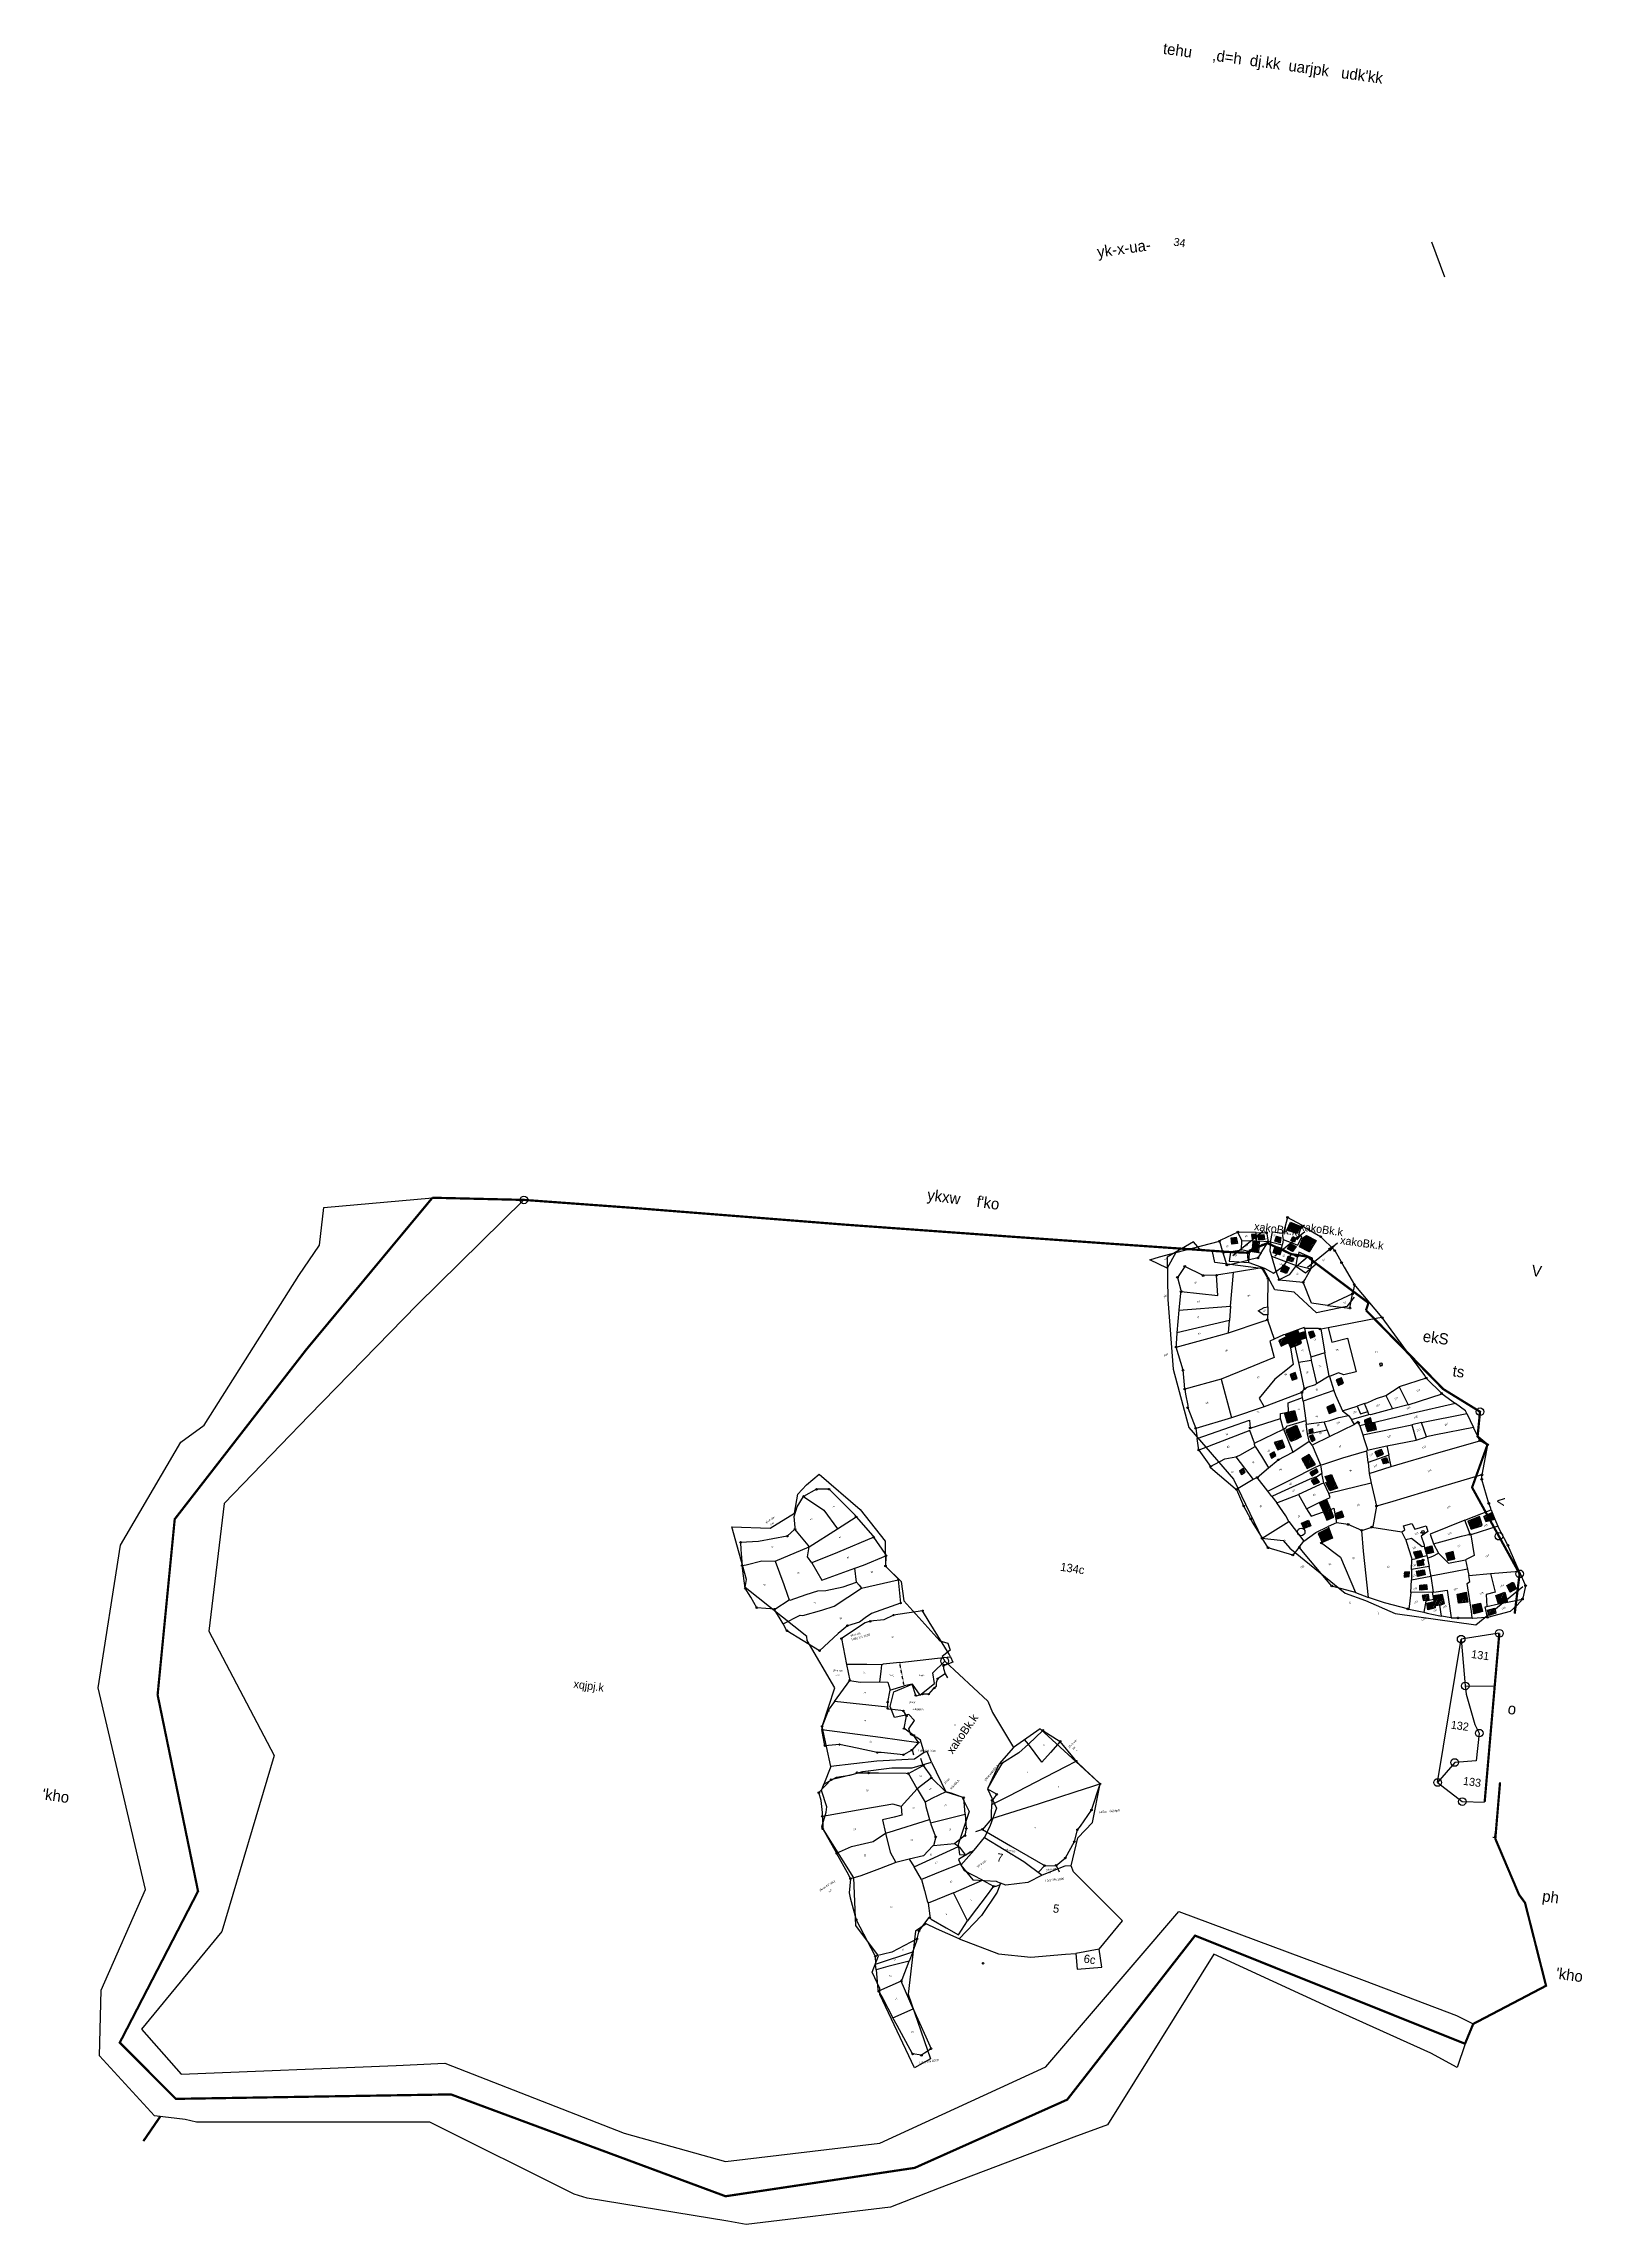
# Model space of a CAD drawing. Header units: metres. Extents: x 277956 to 279718, y 2060107 to 2062604.
import ezdxf
from ezdxf.enums import TextEntityAlignment as Align

# ---------------------------------------------------------------- set-up
doc = ezdxf.new("R2010")
doc.units = ezdxf.units.M
for name, pattern in [('DASHDOT', [1, 0.5, -0.25, 0, -0.25]), ('DASHED', [0.75, 0.5, -0.25]), ('DIVIDE', [1.25, 0.5, -0.25, 0, -0.25, 0, -0.25])]:
    doc.linetypes.add(name, pattern=pattern)
for name, color, linetype in [('OFF', 1, 'Continuous'), ('OTHERS', 1, 'Continuous'), ('POLY_PARCEL', 6, 'Continuous'), ('POLY_ROAD', 30, 'Continuous'), ('POLY_SUBPARCEL', 6, 'DASHED'), ('POLY_WATER', 4, 'Continuous'), ('SYM_ARROW', 1, 'Continuous'), ('SYM_STONE', 1, 'Continuous'), ('SYM_WELL', 1, 'Continuous'), ('TEXT_MAPIN', 7, 'Continuous'), ('TEXT_MAPOUT', 7, 'Continuous'), ('TEXT_PARCEL', 7, 'Continuous'), ('V_BOUND_LINE', 7, 'Continuous'), ('V_BOUND_STREAM_LINE', 7, 'DASHDOT'), ('V_DIVIDE_LINE', 7, 'DIVIDE')]:
    doc.layers.add(name, color=color, linetype=linetype)
doc.styles.get("Standard").update_dxf_attribs({"font": 'simplex.shx'})
doc.styles.add('TEXT_MAP', font='')
doc.styles.get('TEXT_MAP').set_extended_font_data('Kruti Dev 050')
doc.dimstyles.get("Standard").update_dxf_attribs({"dimtxt": 0.18, "dimasz": 0.18, "dimexe": 0.18, "dimexo": 0.0625, "dimgap": 0.09, "dimtad": 0, "dimtih": 1, "dimtoh": 1, "dimdec": 4, "dimzin": 0, "dimdsep": 46, "dimtxsty": 'Standard', "dimcen": 0.09, "dimadec": 0, "dimazin": 0, "dimtfac": 1, "dimtdec": 4, "dimtofl": 0, "dimtmove": 0, "dimatfit": 3, "dimfxl": 0, "dimtolj": 1, "dimtzin": 0, "dimarcsym": 0})
pattern_1 = [(27.23719, (276297.2136, 2060273.034), (-2.926867, 5.685987), [])]
pattern_2 = [(357.23719, (276297.2136, 2060273.034), (0.308252, 6.387642), [])]
pattern_3 = [(37.23719, (276297.2136, 2060273.034), (-3.869762, 5.091359), [])]
pattern_4 = [(17.23719, (276297.2136, 2060273.034), (-1.89504, 6.107849), [])]

# ---------------------------------------------------------------- blocks, each defined once
blk = doc.blocks.new('STONE')
blk.add_circle((0, 0), 0.851)
blk = doc.blocks.new('55')
at = {"layer": 'POLY_PARCEL'}
for points in [[(277594, 2061118), (277693, 2061178), (277777, 2061093)], [(277594, 2061118), (277528, 2061082), (277418, 2061044), (277390, 2061014), (277305, 2060920), (277350, 2060877), (277313, 2060846), (277309, 2060827)], [(277594, 2061118), (277577, 2061150)], [(277777, 2061093), (277707, 2061044), (277645, 2060999), (277594, 2061118)], [(277841, 2060961), (277834, 2060977), (277777, 2061093)], [(277309, 2060827), (277419, 2060853), (277584, 2060896), (277775, 2060944), (277841, 2060961)], [(277841, 2060961), (277881, 2060900), (277918, 2060846), (277946, 2060801)], [(277289, 2060745), (277294, 2060774), (277309, 2060827)], [(277946, 2060801), (277925, 2060798), (277895, 2060796), (277800, 2060788), (277688, 2060778), (277571, 2060768), (277398, 2060754), (277289, 2060745)], [(277529, 2060410), (277592, 2060399), (277654, 2060429), (277726, 2060509), (277759, 2060572), (277780, 2060588), (277864, 2060665), (277946, 2060801)], [(277223, 2060698), (277205, 2060695), (277181, 2060694)], [(277289, 2060745), (277223, 2060698), (277361, 2060569), (277529, 2060410)], [(277527, 2060412), (277486, 2060386)], [(277592, 2060399), (277600, 2060358)]]:
    blk.add_lwpolyline(points, dxfattribs=at)
at = {"layer": 'SYM_STONE', "xscale": 5.116060629488364, "yscale": 5.116060629488364, "zscale": 5.116060629488364, "rotation": 352.2371871413348}
for p in [(277693, 2061178), (277418, 2061044), (277777, 2061093), (277841, 2060961), (277316, 2060849), (277350, 2060877), (277946, 2060801), (277223, 2060698), (277864, 2060665), (277759, 2060572), (277527, 2060412), (277592, 2060399), (277654, 2060429), (277726, 2060509)]:
    blk.add_blockref('STONE', p, dxfattribs=at)
at = {"layer": 'TEXT_MAPOUT', "style": 'TEXT_MAP'}
for s, height, rotation, p in [('ykxw xakoBk.k', 12.79, 36.6271, (277304, 2060966)), ('yk-x-ua-', 12.8, 30.8902, (277820, 2061044)), ('134', 9.21, 32.0263, (277838, 2061027)), ('c', 9.21, 27.2136, (277857, 2061015)), ('yk-x-ua-', 12.8, 332.8015, (277324, 2060551)), ('ekSts   vk{khph', 12.79, 352.2372, (277903, 2060637)), ('7', 9.21, 352.2372, (277345, 2060511)), ('Ldsy 1% 1000', 12.79, 352.2372, (277509, 2060322)), ('yk-x-ua-', 12.8, 352.2372, (277530, 2060382)), ('5', 9.21, 352.2372, (277545, 2060360))]:
    blk.add_text(s, height=height, rotation=rotation, dxfattribs=at).set_placement(p)
at = {"layer": 'TEXT_PARCEL', "style": 'TEXT_MAP'}
for s, p in [('2', (277679, 2061088)), ('1', (277551, 2060960)), ('3', (277708, 2060834)), ('4', (277521, 2060635))]:
    blk.add_text(s, height=9.21, rotation=352.2372, dxfattribs=at).set_placement(p, align=Align.CENTER)
blk = doc.blocks.new('MOTWELL')
for points in [[(-1.5, 3), (-0.8, 1.5)], [(1.5, 3), (0.8, 1.5)]]:
    blk.add_lwpolyline(points)
blk.add_circle((0, 0), 1.74)
blk = doc.blocks.new('25')
at = {"layer": 'OTHERS'}
h = blk.add_hatch(dxfattribs=at)
h.set_pattern_fill('ANSI31', color=256, scale=51.160606, angle=342.2372, style=0)
h.set_pattern_definition(pattern_1)
h.paths.add_polyline_path([(280463, 2062219), (280489, 2062206), (280503, 2062236), (280479, 2062249)])
h = blk.add_hatch(dxfattribs=at)
h.set_pattern_fill('ANSI31', color=256, scale=51.160606, angle=342.2372, style=0)
h.set_pattern_definition(pattern_1)
h.paths.add_polyline_path([(280589, 2062150), (280579, 2062158), (280563, 2062170), (280527, 2062126), (280552, 2062103)])
h = blk.add_hatch(dxfattribs=at)
h.set_pattern_fill('ANSI31', color=256, scale=51.160606, angle=342.2372, style=0)
h.set_pattern_definition(pattern_1)
h.paths.add_polyline_path([(280566, 2062181), (280586, 2062170), (280598, 2062189), (280577, 2062202)])
h = blk.add_hatch(dxfattribs=at)
h.set_pattern_fill('ANSI31', color=256, scale=51.160606, angle=342.2372, style=0)
h.set_pattern_definition(pattern_1)
h.paths.add_polyline_path([(280617, 2062141), (280630, 2062164), (280604, 2062180), (280591, 2062157)])
h.paths.add_polyline_path([(280611, 2062133), (280632, 2062130), (280633, 2062143), (280613, 2062145)], flags=9)
h = blk.add_hatch(dxfattribs=at)
h.set_pattern_fill('ANSI31', color=256, scale=51.160606, angle=312.2372, style=0)
h.set_pattern_definition(pattern_2)
h.paths.add_polyline_path([(280782, 2062136), (280741, 2062112), (280775, 2062067), (280810, 2062089)])
h = blk.add_hatch(dxfattribs=at)
h.set_pattern_fill('ANSI31', color=256, scale=51.160606, angle=312.2372, style=0)
h.set_pattern_definition(pattern_2)
h.paths.add_polyline_path([(280637, 2062028), (280663, 2062048), (280665, 2062051), (280643, 2062080), (280615, 2062057)])
h = blk.add_hatch(dxfattribs=at)
h.set_pattern_fill('ANSI31', color=256, scale=51.160606, angle=312.2372, style=0)
h.set_pattern_definition(pattern_2)
h.paths.add_polyline_path([(280656, 2062102), (280674, 2062078), (280693, 2062099), (280679, 2062118)])
h = blk.add_hatch(dxfattribs=at)
h.set_pattern_fill('ANSI31', color=256, scale=51.160606, angle=312.2372, style=0)
h.set_pattern_definition(pattern_2)
h.paths.add_polyline_path([(280702, 2062004), (280731, 2062014), (280717, 2062042), (280687, 2062030)])
h = blk.add_hatch(dxfattribs=at)
h.set_pattern_fill('ANSI31', color=256, scale=51.160606, angle=312.2372, style=0)
h.set_pattern_definition(pattern_2)
h.paths.add_polyline_path([(280756, 2062050), (280748, 2062068), (280728, 2062056), (280738, 2062038)])
h = blk.add_hatch(dxfattribs=at)
h.set_pattern_fill('ANSI31', color=256, scale=51.160606, angle=312.2372, style=0)
h.set_pattern_definition(pattern_2)
h.paths.add_polyline_path([(280836, 2061979), (280809, 2062030), (280787, 2062030), (280745, 2062003), (280772, 2061951)])
h = blk.add_hatch(dxfattribs=at)
h.set_pattern_fill('ANSI31', color=256, scale=51.160606, angle=312.2372, style=0)
h.set_pattern_definition(pattern_2)
h.paths.add_polyline_path([(280609, 2061928), (280637, 2061943), (280622, 2061976), (280590, 2061954)])
h = blk.add_hatch(dxfattribs=at)
h.set_pattern_fill('ANSI31', color=256, scale=51.160606, angle=312.2372, style=0)
h.set_pattern_definition(pattern_2)
h.paths.add_polyline_path([(280669, 2061959), (280687, 2061971), (280668, 2061998), (280650, 2061984)])
h = blk.add_hatch(dxfattribs=at)
h.set_pattern_fill('ANSI31', color=256, scale=51.160606, angle=342.2372, style=0)
h.set_pattern_definition(pattern_1)
h.paths.add_polyline_path([(280400, 2061659), (280371, 2061663), (280365, 2061632), (280392, 2061627)])
h.paths.add_polyline_path([(280392, 2061627), (280407, 2061624), (280415, 2061657), (280400, 2061659)])
h = blk.add_hatch(dxfattribs=at)
h.set_pattern_fill('ANSI31', color=256, scale=51.160606, angle=342.2372, style=0)
h.set_pattern_definition(pattern_1)
h.paths.add_polyline_path([(280480, 2061633), (280486, 2061651), (280418, 2061670), (280415, 2061657), (280407, 2061624), (280399, 2061596), (280424, 2061589), (280462, 2061583), (280468, 2061601)])
h = blk.add_hatch(dxfattribs=at)
h.set_pattern_fill('ANSI31', color=256, scale=51.160606, angle=342.2372, style=0)
h.set_pattern_definition(pattern_1)
h.paths.add_polyline_path([(280480, 2061633), (280468, 2061601), (280498, 2061591), (280512, 2061621)])
h = blk.add_hatch(dxfattribs=at)
h.set_pattern_fill('ANSI31', color=256, scale=51.160606, angle=342.2372, style=0)
h.set_pattern_definition(pattern_1)
h.paths.add_polyline_path([(280516, 2061577), (280540, 2061571), (280548, 2061599), (280524, 2061609)])
h = blk.add_hatch(dxfattribs=at)
h.set_pattern_fill('ANSI31', color=256, scale=51.160606, angle=-7.7628, style=0)
h.set_pattern_definition(pattern_3)
h.paths.add_polyline_path([(280345, 2061475), (280318, 2061482), (280309, 2061452), (280335, 2061445)])
h = blk.add_hatch(dxfattribs=at)
h.set_pattern_fill('ANSI31', color=256, scale=51.160606, angle=-7.7628, style=0)
h.set_pattern_definition(pattern_3)
h.paths.add_polyline_path([(280226, 2061315), (280196, 2061327), (280177, 2061335), (280158, 2061281), (280209, 2061264)])
h = blk.add_hatch(dxfattribs=at)
h.set_pattern_fill('ANSI31', color=256, scale=51.160606, angle=-7.7628, style=0)
h.set_pattern_definition(pattern_3)
h.paths.add_polyline_path([(280528, 2061312), (280499, 2061320), (280492, 2061289), (280520, 2061283)])
h = blk.add_hatch(dxfattribs=at)
h.set_pattern_fill('ANSI31', color=256, scale=51.160606, angle=-7.7628, style=0)
h.set_pattern_definition(pattern_3)
h.paths.add_polyline_path([(279830, 2061221), (279821, 2061222), (279806, 2061222), (279805, 2061201), (279827, 2061200)])
h = blk.add_hatch(dxfattribs=at)
h.set_pattern_fill('ANSI31', color=256, scale=51.160606, angle=-7.7628, style=0)
h.set_pattern_definition(pattern_3)
h.paths.add_polyline_path([(280083, 2061225), (280043, 2061239), (280035, 2061197), (280073, 2061186)])
h = blk.add_hatch(dxfattribs=at)
h.set_pattern_fill('ANSI31', color=256, scale=51.160606, angle=-7.7628, style=0)
h.set_pattern_definition(pattern_3)
h.paths.add_polyline_path([(280191, 2061245), (280132, 2061257), (280128, 2061247), (280117, 2061193), (280146, 2061185), (280176, 2061181)])
h = blk.add_hatch(dxfattribs=at)
h.set_pattern_fill('ANSI31', color=256, scale=51.160606, angle=-7.7628, style=0)
h.set_pattern_definition(pattern_3)
h.paths.add_polyline_path([(280414, 2061223), (280376, 2061231), (280367, 2061196), (280404, 2061186)])
h = blk.add_hatch(dxfattribs=at)
h.set_pattern_fill('ANSI31', color=256, scale=51.160606, angle=-7.7628, style=0)
h.set_pattern_definition(pattern_3)
h.paths.add_polyline_path([(280013, 2061199), (279989, 2061202), (279984, 2061180), (280010, 2061177)])
h = blk.add_hatch(dxfattribs=at)
h.set_pattern_fill('ANSI31', color=256, scale=51.160606, angle=-7.7628, style=0)
h.set_pattern_definition(pattern_3)
h.paths.add_polyline_path([(280232, 2061154), (280213, 2061160), (280206, 2061129), (280228, 2061127)])
h = blk.add_hatch(dxfattribs=at)
h.set_pattern_fill('ANSI31', color=256, scale=51.160606, angle=-7.7628, style=0)
h.set_pattern_definition(pattern_3)
h.paths.add_polyline_path([(280249, 2061180), (280230, 2061188), (280221, 2061171), (280240, 2061162)])
h = blk.add_hatch(dxfattribs=at)
h.set_pattern_fill('ANSI31', color=256, scale=51.160606, angle=-7.7628, style=0)
h.set_pattern_definition(pattern_3)
h.paths.add_polyline_path([(280143, 2060997), (280104, 2061001), (280102, 2060982), (280141, 2060979)])
h = blk.add_hatch(dxfattribs=at)
h.set_pattern_fill('ANSI31', color=256, scale=51.160606, angle=-7.7628, style=0)
h.set_pattern_definition(pattern_3)
h.paths.add_polyline_path([(280156, 2061081), (280111, 2061084), (280105, 2061026), (280152, 2061019)])
h = blk.add_hatch(dxfattribs=at)
h.set_pattern_fill('ANSI31', color=256, scale=51.160606, angle=-7.7628, style=0)
h.set_pattern_definition(pattern_3)
h.paths.add_polyline_path([(280535, 2061020), (280521, 2061026), (280488, 2061039), (280476, 2061002), (280521, 2060985)])
h = blk.add_hatch(dxfattribs=at)
h.set_pattern_fill('ANSI31', color=256, scale=51.160606, angle=-7.7628, style=0)
h.set_pattern_definition(pattern_3)
h.paths.add_polyline_path([(280530, 2061052), (280498, 2061061), (280488, 2061039), (280521, 2061026)])
h = blk.add_hatch(dxfattribs=at)
h.set_pattern_fill('ANSI31', color=256, scale=51.160606, angle=-7.7628, style=0)
h.set_pattern_definition(pattern_3)
h.paths.add_polyline_path([(280117, 2060958), (280086, 2060963), (280085, 2060938), (280116, 2060931)])
h = blk.add_hatch(dxfattribs=at)
h.set_pattern_fill('ANSI31', color=256, scale=51.160606, angle=-7.7628, style=0)
h.set_pattern_definition(pattern_3)
h.paths.add_polyline_path([(280184, 2060896), (280152, 2060907), (280142, 2060910), (280134, 2060863), (280176, 2060851)])
h = blk.add_hatch(dxfattribs=at)
h.set_pattern_fill('ANSI31', color=256, scale=51.160606, angle=-7.7628, style=0)
h.set_pattern_definition(pattern_3)
h.paths.add_polyline_path([(280191, 2060928), (280158, 2060937), (280152, 2060907), (280184, 2060896)])
h = blk.add_hatch(dxfattribs=at)
h.set_pattern_fill('ANSI31', color=256, scale=51.160606, angle=-7.7628, style=0)
h.set_pattern_definition(pattern_3)
h.paths.add_polyline_path([(280483, 2060883), (280447, 2060893), (280441, 2060865), (280477, 2060857)])
h = blk.add_hatch(dxfattribs=at)
h.set_pattern_fill('ANSI31', color=256, scale=51.160606, angle=-7.7628, style=0)
h.set_pattern_definition(pattern_3)
h.paths.add_polyline_path([(279953, 2060801), (279915, 2060809), (279908, 2060779), (279946, 2060769)])
h = blk.add_hatch(dxfattribs=at)
h.set_pattern_fill('ANSI31', color=256, scale=51.160606, angle=-7.7628, style=0)
h.set_pattern_definition(pattern_3)
h.paths.add_polyline_path([(280082, 2060780), (280043, 2060791), (280033, 2060745), (280071, 2060737)])
h = blk.add_hatch(dxfattribs=at)
h.set_pattern_fill('ANSI31', color=256, scale=51.160606, angle=-7.7628, style=0)
h.set_pattern_definition(pattern_3)
h.paths.add_polyline_path([(280094, 2060837), (280053, 2060844), (280043, 2060791), (280082, 2060780)])
h = blk.add_hatch(dxfattribs=at)
h.set_pattern_fill('ANSI31', color=256, scale=51.160606, angle=-7.7628, style=0)
h.set_pattern_definition(pattern_3)
h.paths.add_polyline_path([(280124, 2060738), (280086, 2060749), (280074, 2060722), (280116, 2060708)])
h = blk.add_hatch(dxfattribs=at)
h.set_pattern_fill('ANSI31', color=256, scale=51.160606, angle=-7.7628, style=0)
h.set_pattern_definition(pattern_3)
h.paths.add_polyline_path([(280478, 2060833), (280454, 2060840), (280446, 2060815), (280471, 2060804)])
h = blk.add_hatch(dxfattribs=at)
h.set_pattern_fill('ANSI31', color=256, scale=51.160606, angle=-7.7628, style=0)
h.set_pattern_definition(pattern_3)
h.paths.add_polyline_path([(280017, 2060705), (279955, 2060715), (279945, 2060663), (280003, 2060651)])
h = blk.add_hatch(dxfattribs=at)
h.set_pattern_fill('ANSI31', color=256, scale=51.160606, angle=332.2372, style=0)
h.set_pattern_definition(pattern_4)
h.paths.add_polyline_path([(280215, 2060253), (280230, 2060272), (280208, 2060287), (280191, 2060266)])
h = blk.add_hatch(dxfattribs=at)
h.set_pattern_fill('ANSI31', color=256, scale=51.160606, angle=332.2372, style=0)
h.set_pattern_definition(pattern_4)
h.paths.add_polyline_path([(280284, 2060274), (280314, 2060258), (280325, 2060281), (280294, 2060296)])
h = blk.add_hatch(dxfattribs=at)
h.set_pattern_fill('ANSI31', color=256, scale=51.160606, angle=332.2372, style=0)
h.set_pattern_definition(pattern_4)
h.paths.add_polyline_path([(280307, 2060344), (280299, 2060309), (280335, 2060297), (280343, 2060328)])
h = blk.add_hatch(dxfattribs=at)
h.set_pattern_fill('ANSI31', color=256, scale=51.160606, angle=332.2372, style=0)
h.set_pattern_definition(pattern_4)
h.paths.add_polyline_path([(280369, 2060330), (280357, 2060297), (280393, 2060282), (280405, 2060316)])
h = blk.add_hatch(dxfattribs=at)
h.set_pattern_fill('ANSI31', color=256, scale=51.160606, angle=342.2372, style=0)
h.set_pattern_definition(pattern_1)
h.paths.add_polyline_path([(280635, 2060313), (280626, 2060268), (280675, 2060253), (280685, 2060252), (280692, 2060271), (280700, 2060297)])
h = blk.add_hatch(dxfattribs=at)
h.set_pattern_fill('ANSI31', color=256, scale=51.160606, angle=332.2372, style=0)
h.set_pattern_definition(pattern_4)
h.paths.add_polyline_path([(280234, 2060184), (280219, 2060162), (280253, 2060143), (280265, 2060167)])
h = blk.add_hatch(dxfattribs=at)
h.set_pattern_fill('ANSI31', color=256, scale=51.160606, angle=332.2372, style=0)
h.set_pattern_definition(pattern_4)
h.paths.add_polyline_path([(280288, 2060212), (280300, 2060237), (280263, 2060254), (280251, 2060227)])
h = blk.add_hatch(dxfattribs=at)
h.set_pattern_fill('ANSI31', color=256, scale=51.160606, angle=332.2372, style=0)
h.set_pattern_definition(pattern_4)
h.paths.add_polyline_path([(280481, 2060227), (280442, 2060241), (280430, 2060205), (280465, 2060190)])
h = blk.add_hatch(dxfattribs=at)
h.set_pattern_fill('ANSI31', color=256, scale=51.160606, angle=342.2372, style=0)
h.set_pattern_definition(pattern_1)
h.paths.add_polyline_path([(280718, 2060285), (280711, 2060256), (280758, 2060239), (280767, 2060276)])
h = blk.add_hatch(dxfattribs=at)
h.set_pattern_fill('ANSI31', color=256, scale=51.160606, angle=342.2372, style=0)
h.set_pattern_definition(pattern_1)
h.paths.add_polyline_path([(280231, 2060039), (280237, 2060048), (280247, 2060070), (280210, 2060084), (280194, 2060054)])
h = blk.add_hatch(dxfattribs=at)
h.set_pattern_fill('ANSI31', color=256, scale=51.160606, angle=342.2372, style=0)
h.set_pattern_definition(pattern_1)
h.paths.add_polyline_path([(280243, 2060118), (280214, 2060132), (280204, 2060106), (280231, 2060094)])
h = blk.add_hatch(dxfattribs=at)
h.set_pattern_fill('ANSI31', color=256, scale=51.160606, angle=342.2372, style=0)
h.set_pattern_definition(pattern_1)
h.paths.add_polyline_path([(280285, 2060029), (280304, 2060074), (280259, 2060098), (280251, 2060080), (280247, 2060070), (280237, 2060048), (280260, 2060036)])
h = blk.add_hatch(dxfattribs=at)
h.set_pattern_fill('ANSI31', color=256, scale=51.160606, angle=342.2372, style=0)
h.set_pattern_definition(pattern_1)
h.paths.add_polyline_path([(280390, 2059965), (280413, 2060013), (280367, 2060032), (280346, 2059988)])
h = blk.add_hatch(dxfattribs=at)
h.set_pattern_fill('ANSI31', color=256, scale=51.160606, angle=342.2372, style=0)
h.set_pattern_definition(pattern_1)
h.paths.add_polyline_path([(280380, 2059896), (280423, 2059880), (280441, 2059922), (280401, 2059939), (280392, 2059919)])
h = blk.add_hatch(dxfattribs=at)
h.set_pattern_fill('ANSI31', color=256, scale=51.160606, angle=342.2372, style=0)
h.set_pattern_definition(pattern_1)
h.paths.add_polyline_path([(280449, 2059871), (280438, 2059844), (280475, 2059832), (280486, 2059857)])
h = blk.add_hatch(dxfattribs=at)
h.set_pattern_fill('ANSI31', color=256, scale=51.160606, angle=342.2372, style=0)
h.set_pattern_definition(pattern_1)
h.paths.add_polyline_path([(280529, 2059908), (280516, 2059864), (280559, 2059845), (280578, 2059896)])
h = blk.add_hatch(dxfattribs=at)
h.set_pattern_fill('ANSI31', color=256, scale=51.160606, angle=342.2372, style=0)
h.set_pattern_definition(pattern_1)
h.paths.add_polyline_path([(280601, 2059879), (280637, 2059875), (280645, 2059911), (280639, 2059914), (280607, 2059917)])
at = {"layer": 'OFF'}
blk.add_lwpolyline([(280431, 2061167), (280443, 2061130)], dxfattribs=at)
at = {"layer": 'OTHERS'}
for points in [[(280503, 2062236), (280489, 2062206), (280463, 2062219), (280479, 2062249), (280503, 2062236)], [(280563, 2062170), (280527, 2062126)], [(280527, 2062126), (280552, 2062103)], [(280589, 2062150), (280552, 2062103)], [(280563, 2062170), (280579, 2062158)], [(280598, 2062189), (280577, 2062202), (280566, 2062181), (280586, 2062170)], [(280579, 2062158), (280589, 2062150)], [(280586, 2062170), (280598, 2062189)], [(280604, 2062180), (280630, 2062164), (280617, 2062141), (280591, 2062157), (280604, 2062180)], [(280741, 2062112), (280782, 2062136), (280810, 2062089), (280775, 2062067), (280741, 2062112)], [(280615, 2062057), (280643, 2062080), (280665, 2062051)], [(280663, 2062048), (280637, 2062028), (280615, 2062057)], [(280656, 2062102), (280679, 2062118), (280693, 2062099), (280674, 2062078), (280656, 2062102)], [(280687, 2062030), (280717, 2062042), (280731, 2062014), (280702, 2062004), (280687, 2062030)], [(280728, 2062056), (280748, 2062068), (280756, 2062050), (280738, 2062038), (280728, 2062056)], [(280745, 2062003), (280787, 2062030), (280809, 2062030), (280836, 2061979), (280772, 2061951), (280745, 2062003)], [(280590, 2061954), (280622, 2061976), (280637, 2061943), (280609, 2061928), (280590, 2061954)], [(280650, 2061984), (280668, 2061998), (280687, 2061971), (280669, 2061959), (280650, 2061984)], [(280400, 2061659), (280371, 2061663), (280365, 2061632), (280392, 2061627)], [(280418, 2061670), (280415, 2061657)], [(280486, 2061651), (280418, 2061670)], [(280392, 2061627), (280400, 2061659)], [(280392, 2061627), (280407, 2061624)], [(280407, 2061624), (280399, 2061596)], [(280424, 2061589), (280399, 2061596)], [(280415, 2061657), (280400, 2061659)], [(280407, 2061624), (280415, 2061657)], [(280424, 2061589), (280462, 2061583), (280468, 2061601)], [(280468, 2061601), (280480, 2061633)], [(280468, 2061601), (280498, 2061591)], [(280480, 2061633), (280486, 2061651)], [(280480, 2061633), (280512, 2061621)], [(280512, 2061621), (280498, 2061591)], [(280524, 2061609), (280516, 2061577), (280540, 2061571), (280548, 2061599), (280524, 2061609)], [(280318, 2061482), (280309, 2061452), (280335, 2061445), (280345, 2061475), (280318, 2061482)], [(280196, 2061327), (280226, 2061315), (280209, 2061264), (280158, 2061281), (280177, 2061335)], [(280177, 2061335), (280196, 2061327)], [(280499, 2061320), (280492, 2061289), (280520, 2061283), (280528, 2061312), (280499, 2061320)], [(279806, 2061222), (279805, 2061201), (279827, 2061200), (279830, 2061221), (279821, 2061222), (279806, 2061222)], [(280043, 2061239), (280035, 2061197), (280073, 2061186), (280083, 2061225), (280043, 2061239)], [(280132, 2061257), (280191, 2061245), (280176, 2061181), (280146, 2061185), (280117, 2061193), (280128, 2061247), (280132, 2061257)], [(280376, 2061231), (280367, 2061196), (280404, 2061186), (280414, 2061223), (280376, 2061231)], [(279989, 2061202), (279984, 2061180), (280010, 2061177), (280013, 2061199), (279989, 2061202)], [(280213, 2061160), (280206, 2061129), (280228, 2061127), (280232, 2061154), (280213, 2061160)], [(280240, 2061162), (280249, 2061180), (280230, 2061188), (280221, 2061171)], [(280221, 2061171), (280240, 2061162)], [(280104, 2061001), (280102, 2060982), (280141, 2060979), (280143, 2060997), (280104, 2061001)], [(280111, 2061084), (280105, 2061026), (280152, 2061019), (280156, 2061081), (280111, 2061084)], [(280488, 2061039), (280476, 2061002), (280521, 2060985), (280535, 2061020)], [(280521, 2061026), (280530, 2061052), (280498, 2061061), (280488, 2061039)], [(280521, 2061026), (280488, 2061039)], [(280535, 2061020), (280521, 2061026)], [(280116, 2060931), (280117, 2060958), (280086, 2060963), (280085, 2060938), (280116, 2060931)], [(280184, 2060896), (280176, 2060851), (280134, 2060863), (280142, 2060910), (280152, 2060907)], [(280152, 2060907), (280158, 2060937), (280191, 2060928), (280184, 2060896)], [(280152, 2060907), (280184, 2060896)], [(280477, 2060857), (280483, 2060883), (280447, 2060893), (280441, 2060865), (280477, 2060857)], [(279953, 2060801), (279946, 2060769), (279908, 2060779), (279915, 2060809), (279953, 2060801)], [(280043, 2060791), (280033, 2060745), (280071, 2060737), (280082, 2060780)], [(280053, 2060844), (280043, 2060791)], [(280043, 2060791), (280082, 2060780)], [(280053, 2060844), (280094, 2060837)], [(280074, 2060722), (280116, 2060708), (280124, 2060738), (280086, 2060749)], [(280086, 2060749), (280074, 2060722)], [(280082, 2060780), (280094, 2060837)], [(280478, 2060833), (280471, 2060804), (280446, 2060815), (280454, 2060840), (280478, 2060833)], [(280017, 2060705), (279955, 2060715), (279945, 2060663)], [(280017, 2060705), (280003, 2060651), (279945, 2060663)], [(280230, 2060272), (280208, 2060287), (280191, 2060266), (280215, 2060253), (280230, 2060272)], [(280294, 2060296), (280284, 2060274), (280314, 2060258), (280325, 2060281), (280294, 2060296)], [(280335, 2060297), (280343, 2060328), (280307, 2060344), (280299, 2060309)], [(280299, 2060309), (280335, 2060297)], [(280369, 2060330), (280405, 2060316), (280393, 2060282), (280357, 2060297)], [(280369, 2060330), (280357, 2060297)], [(280685, 2060252), (280692, 2060271), (280700, 2060297), (280635, 2060313), (280626, 2060268), (280675, 2060253), (280685, 2060252)], [(280234, 2060184), (280265, 2060167), (280253, 2060143), (280219, 2060162), (280234, 2060184)], [(280251, 2060227), (280263, 2060254), (280300, 2060237), (280288, 2060212), (280251, 2060227)], [(280465, 2060190), (280481, 2060227), (280442, 2060241), (280430, 2060205), (280465, 2060190)], [(280767, 2060276), (280718, 2060285), (280711, 2060256), (280758, 2060239)], [(280767, 2060276), (280758, 2060239)], [(280237, 2060048), (280231, 2060039), (280194, 2060054), (280210, 2060084), (280247, 2060070)], [(280214, 2060132), (280204, 2060106), (280231, 2060094), (280243, 2060118), (280214, 2060132)], [(280237, 2060048), (280247, 2060070)], [(280247, 2060070), (280251, 2060080)], [(280251, 2060080), (280259, 2060098)], [(280260, 2060036), (280285, 2060029), (280304, 2060074), (280259, 2060098)], [(280260, 2060036), (280237, 2060048)], [(280346, 2059988), (280367, 2060032), (280413, 2060013), (280390, 2059965), (280346, 2059988)], [(280401, 2059939), (280441, 2059922), (280423, 2059880), (280380, 2059896), (280392, 2059919), (280401, 2059939)], [(280438, 2059844), (280449, 2059871), (280486, 2059857), (280475, 2059832), (280438, 2059844)], [(280516, 2059864), (280529, 2059908), (280578, 2059896), (280559, 2059845)], [(280516, 2059864), (280559, 2059845)], [(280601, 2059879), (280607, 2059917), (280639, 2059914), (280645, 2059911), (280637, 2059875), (280601, 2059879)]]:
    blk.add_lwpolyline(points, dxfattribs=at)
at = {"layer": 'POLY_PARCEL'}
for points in [[(280112, 2062313), (280063, 2062402), (280114, 2062385), (280197, 2062354)], [(280197, 2062354), (280112, 2062313)], [(280197, 2062354), (280418, 2062270)], [(280128, 2062242), (280101, 2062170)], [(280303, 2062132), (280244, 2062172), (280193, 2062267), (280128, 2062242)], [(280418, 2062270), (280398, 2062209)], [(280525, 2062253), (280428, 2062270), (280418, 2062270)], [(280516, 2062205), (280525, 2062253)], [(280602, 2062196), (280525, 2062253)], [(280101, 2062170), (280094, 2062165), (280035, 2062097)], [(280101, 2062170), (280247, 2062042), (280303, 2062132)], [(280384, 2062093), (280303, 2062132)], [(280398, 2062209), (280378, 2062145), (280484, 2062101)], [(280398, 2062209), (280487, 2062165)], [(280484, 2062101), (280508, 2062142)], [(280487, 2062165), (280516, 2062205)], [(280508, 2062142), (280487, 2062165)], [(280508, 2062142), (280516, 2062137), (280527, 2062126)], [(280516, 2062205), (280563, 2062170)], [(280579, 2062158), (280586, 2062170)], [(280626, 2062120), (280589, 2062150)], [(280598, 2062189), (280602, 2062196)], [(280602, 2062196), (280646, 2062163)], [(280646, 2062163), (280640, 2062148), (280626, 2062120)], [(280635, 2062110), (280675, 2062149)], [(280675, 2062149), (280715, 2062112)], [(280821, 2062089), (280783, 2062165), (280720, 2062113), (280715, 2062112)], [(280035, 2062097), (279958, 2062006)], [(280035, 2062097), (280268, 2061957)], [(280268, 2061957), (280384, 2062093)], [(280427, 2061840), (280514, 2061962), (280519, 2062027), (280384, 2062093)], [(280562, 2062094), (280533, 2062081), (280484, 2062101)], [(280552, 2062103), (280562, 2062094)], [(280597, 2062047), (280570, 2061969), (280558, 2061923)], [(280562, 2062094), (280626, 2062120)], [(280635, 2062110), (280606, 2062075), (280597, 2062047)], [(280597, 2062047), (280674, 2061933)], [(280676, 2062062), (280635, 2062110)], [(280663, 2062048), (280665, 2062051)], [(280706, 2061964), (280663, 2062048)], [(280665, 2062051), (280676, 2062062)], [(280698, 2062084), (280688, 2062072), (280676, 2062062)], [(280715, 2062112), (280706, 2062101), (280698, 2062084)], [(280698, 2062084), (280744, 2062015), (280785, 2062038), (280779, 2062057), (280821, 2062089)], [(280821, 2062089), (280825, 2062076), (280867, 2061982), (280885, 2061879), (280876, 2061779), (280866, 2061673)], [(279820, 2061740), (279832, 2061759), (279870, 2061826), (279911, 2061947)], [(279958, 2062006), (279921, 2061960), (279911, 2061947)], [(279911, 2061947), (279949, 2061933), (280080, 2061885), (280179, 2061849)], [(280220, 2061899), (279958, 2062006)], [(280179, 2061849), (280220, 2061899)], [(280268, 2061957), (280220, 2061899)], [(280674, 2061933), (280616, 2061913), (280558, 2061923)], [(280558, 2061923), (280653, 2061839)], [(280674, 2061933), (280706, 2061964)], [(280725, 2061872), (280674, 2061933)], [(280725, 2061872), (280767, 2061914), (280726, 2061981), (280711, 2061965), (280706, 2061964)], [(280179, 2061849), (280358, 2061796), (280386, 2061787)], [(280386, 2061787), (280356, 2061683)], [(280403, 2061806), (280385, 2061820), (280374, 2061853), (280409, 2061850), (280427, 2061840)], [(280386, 2061787), (280394, 2061794), (280403, 2061806)], [(280427, 2061840), (280403, 2061806)], [(280687, 2061666), (280626, 2061724), (280653, 2061839)], [(280653, 2061839), (280668, 2061845), (280725, 2061872)], [(279820, 2061740), (279808, 2061716), (279784, 2061660), (279776, 2061651), (279748, 2061538)], [(280007, 2061671), (279820, 2061740)], [(280007, 2061671), (279933, 2061474)], [(280356, 2061683), (280331, 2061688), (280300, 2061604), (280106, 2061649), (280007, 2061671)], [(280418, 2061670), (280409, 2061674), (280356, 2061683)], [(280687, 2061666), (280776, 2061586), (280830, 2061640)], [(280830, 2061640), (280687, 2061666)], [(280866, 2061673), (280830, 2061640)], [(280886, 2061447), (280868, 2061663), (280866, 2061673)], [(280399, 2061596), (280361, 2061516), (280333, 2061515), (280237, 2061509), (280113, 2061475), (280107, 2061422)], [(280391, 2061508), (280424, 2061589)], [(280498, 2061591), (280459, 2061495)], [(280622, 2061567), (280595, 2061494), (280673, 2061464), (280609, 2061293), (280547, 2061317), (280530, 2061342), (280480, 2061355)], [(280519, 2061637), (280520, 2061641), (280486, 2061651)], [(280519, 2061637), (280512, 2061621)], [(280587, 2061583), (280578, 2061594), (280519, 2061637)], [(280587, 2061583), (280533, 2061470)], [(280622, 2061567), (280587, 2061583)], [(280886, 2061447), (280866, 2061458), (280622, 2061567)], [(279695, 2061436), (279724, 2061490)], [(279695, 2061436), (279696, 2061329)], [(279955, 2061296), (279974, 2061365), (279695, 2061436)], [(279748, 2061538), (279724, 2061490)], [(279724, 2061490), (279902, 2061438), (280005, 2061410), (279983, 2061374), (280143, 2061323)], [(279933, 2061474), (279748, 2061538)], [(280107, 2061422), (279933, 2061474)], [(280336, 2061377), (280391, 2061508)], [(280451, 2061479), (280391, 2061508)], [(280451, 2061479), (280404, 2061364)], [(280459, 2061495), (280451, 2061479)], [(280533, 2061470), (280459, 2061495)], [(280481, 2061359), (280533, 2061470)], [(280891, 2061054), (280893, 2061069), (280889, 2061255), (280886, 2061447)], [(279738, 2061152), (279733, 2061158), (279692, 2061323), (279696, 2061329)], [(279696, 2061329), (279781, 2061318), (279834, 2061294)], [(280313, 2061370), (280107, 2061422)], [(280123, 2061268), (280143, 2061323)], [(280143, 2061323), (280157, 2061344), (280177, 2061335)], [(280196, 2061327), (280222, 2061367), (280301, 2061346)], [(280292, 2061329), (280245, 2061238)], [(280292, 2061329), (280301, 2061346)], [(280456, 2061281), (280292, 2061329)], [(280301, 2061346), (280313, 2061370)], [(280313, 2061370), (280336, 2061377)], [(280336, 2061377), (280351, 2061376), (280396, 2061363), (280404, 2061364)], [(280404, 2061364), (280481, 2061359)], [(280480, 2061355), (280456, 2061281)], [(280480, 2061355), (280481, 2061359)], [(279834, 2061294), (279840, 2061144)], [(279834, 2061294), (279856, 2061288), (279948, 2061280)], [(279948, 2061280), (279946, 2061218), (279941, 2061147)], [(279948, 2061280), (279951, 2061291), (279955, 2061296)], [(279955, 2061296), (280123, 2061268)], [(280123, 2061268), (280093, 2061141)], [(280123, 2061268), (280139, 2061266), (280146, 2061271), (280245, 2061238)], [(280212, 2061175), (280235, 2061221)], [(280245, 2061238), (280235, 2061221)], [(280235, 2061221), (280319, 2061176)], [(280456, 2061281), (280449, 2061256), (280431, 2061167), (280510, 2061143)], [(279738, 2061152), (279718, 2061059), (279706, 2060957), (279700, 2060864)], [(279840, 2061144), (279738, 2061152)], [(279863, 2061140), (279840, 2061144)], [(279863, 2061140), (279941, 2061147)], [(279866, 2061049), (279863, 2061140)], [(279941, 2061147), (280007, 2061152), (280093, 2061141)], [(280093, 2061141), (280196, 2061139)], [(280197, 2061112), (280173, 2061002)], [(280196, 2061139), (280212, 2061175)], [(280197, 2061112), (280196, 2061139)], [(280300, 2061096), (280197, 2061112)], [(280212, 2061175), (280221, 2061171)], [(280240, 2061162), (280308, 2061133)], [(280300, 2061096), (280308, 2061133)], [(280442, 2061072), (280300, 2061096)], [(280308, 2061133), (280319, 2061176)], [(280319, 2061176), (280348, 2061164), (280396, 2061149), (280443, 2061130), (280444, 2061103)], [(280442, 2061072), (280444, 2061103)], [(280444, 2061103), (280534, 2061071)], [(280510, 2061143), (280500, 2061099), (280538, 2061087)], [(280549, 2061132), (280510, 2061143)], [(280538, 2061087), (280549, 2061132)], [(280549, 2061132), (280565, 2061126), (280615, 2061117), (280664, 2061102)], [(280664, 2061102), (280653, 2061024)], [(280664, 2061102), (280748, 2061099)], [(280748, 2061099), (280732, 2060993)], [(280891, 2061054), (280748, 2061099)], [(279868, 2061015), (279866, 2061049)], [(279866, 2061049), (280014, 2061027), (280132, 2061009), (280173, 2061002)], [(279868, 2061015), (279871, 2060972)], [(280153, 2060960), (280125, 2060962), (280083, 2060973), (279922, 2061004), (279868, 2061015)], [(280173, 2061002), (280153, 2060960)], [(280173, 2061002), (280185, 2060997), (280290, 2060964), (280415, 2060922)], [(280447, 2061003), (280439, 2060983), (280424, 2060931), (280419, 2060924)], [(280460, 2061050), (280466, 2061074), (280442, 2061072)], [(280460, 2061050), (280447, 2061003)], [(280447, 2061003), (280688, 2060897)], [(280488, 2061039), (280460, 2061050)], [(280534, 2061071), (280538, 2061087)], [(280653, 2061024), (280540, 2061066), (280534, 2061071)], [(280940, 2060855), (280721, 2060945), (280535, 2061020)], [(280732, 2060993), (280653, 2061024)], [(280732, 2060993), (280911, 2060937)], [(280911, 2060937), (280891, 2061054)], [(279832, 2060713), (279780, 2060699), (279696, 2060805), (279700, 2060864)], [(279700, 2060864), (279866, 2060855)], [(279866, 2060855), (279869, 2060889), (279871, 2060972)], [(279871, 2060972), (279989, 2060942)], [(279989, 2060942), (279980, 2060856)], [(280132, 2060915), (279989, 2060942)], [(280122, 2060853), (280132, 2060915)], [(280132, 2060915), (280153, 2060960)], [(280385, 2060867), (280356, 2060818)], [(280385, 2060867), (280415, 2060922)], [(280496, 2060836), (280385, 2060867)], [(280415, 2060922), (280419, 2060924)], [(280419, 2060924), (280516, 2060882)], [(280516, 2060882), (280496, 2060836)], [(280516, 2060882), (280660, 2060818)], [(280688, 2060897), (280660, 2060818)], [(280735, 2060877), (280688, 2060897)], [(280714, 2060801), (280735, 2060877)], [(280735, 2060877), (280958, 2060779)], [(280911, 2060937), (280940, 2060855)], [(279866, 2060855), (279870, 2060725)], [(279980, 2060856), (279977, 2060810), (280043, 2060791)], [(279980, 2060856), (280053, 2060844)], [(280082, 2060780), (280099, 2060776), (280086, 2060749)], [(280094, 2060837), (280115, 2060833), (280122, 2060853)], [(280336, 2060770), (280122, 2060853)], [(280336, 2060770), (280289, 2060655)], [(280356, 2060818), (280336, 2060770)], [(280356, 2060818), (280471, 2060780)], [(280471, 2060780), (280496, 2060836)], [(280471, 2060780), (280719, 2060696), (280931, 2060622)], [(280660, 2060818), (280714, 2060801)], [(280945, 2060698), (280760, 2060781), (280714, 2060801)], [(280958, 2060779), (280961, 2060794), (280940, 2060855)], [(280958, 2060779), (280945, 2060698)], [(279832, 2060713), (279870, 2060725)], [(279936, 2060347), (279854, 2060447), (279836, 2060664), (279832, 2060713)], [(279870, 2060725), (279947, 2060726), (280019, 2060713)], [(279945, 2060663), (279940, 2060664), (279979, 2060544), (279936, 2060347)], [(280019, 2060713), (280017, 2060705)], [(280066, 2060704), (280019, 2060713)], [(280074, 2060722), (280066, 2060704)], [(280151, 2060595), (280111, 2060662), (280066, 2060704)], [(280289, 2060655), (280211, 2060579), (280204, 2060579)], [(280836, 2060469), (280632, 2060539), (280356, 2060631), (280289, 2060655)], [(280931, 2060622), (280934, 2060634), (280945, 2060698)], [(279976, 2060287), (280096, 2060501), (280151, 2060595)], [(280151, 2060595), (280204, 2060579)], [(280204, 2060579), (280319, 2060467)], [(280931, 2060622), (280935, 2060613), (280952, 2060581), (280836, 2060469)], [(280312, 2060420), (280307, 2060409), (280281, 2060326), (280277, 2060318)], [(280312, 2060420), (280314, 2060429), (280319, 2060467)], [(280371, 2060337), (280360, 2060341), (280340, 2060409), (280312, 2060420)], [(280319, 2060467), (280338, 2060467), (280344, 2060488), (280387, 2060473), (280383, 2060440), (280442, 2060420), (280433, 2060390), (280390, 2060390), (280375, 2060344), (280371, 2060337)], [(280770, 2060291), (280774, 2060302), (280779, 2060325), (280822, 2060450), (280836, 2060469)], [(279936, 2060347), (279976, 2060287)], [(280115, 2060114), (280028, 2060215), (279976, 2060287)], [(280246, 2060276), (280277, 2060318)], [(280277, 2060318), (280299, 2060309)], [(280335, 2060297), (280355, 2060290)], [(280355, 2060290), (280349, 2060276)], [(280357, 2060297), (280355, 2060290)], [(280371, 2060337), (280369, 2060330)], [(280419, 2060320), (280412, 2060264)], [(280626, 2060326), (280434, 2060371), (280419, 2060320)], [(280419, 2060320), (280562, 2060267), (280605, 2060250)], [(280605, 2060250), (280626, 2060326)], [(280626, 2060326), (280770, 2060291)], [(280770, 2060291), (280767, 2060276)], [(280174, 2060179), (280115, 2060114)], [(280174, 2060179), (280214, 2060232)], [(280267, 2060115), (280174, 2060179)], [(280246, 2060276), (280214, 2060232)], [(280214, 2060232), (280309, 2060188)], [(280331, 2060235), (280246, 2060276)], [(280309, 2060188), (280271, 2060113)], [(280309, 2060188), (280313, 2060194), (280331, 2060235)], [(280487, 2060107), (280421, 2060138), (280309, 2060188)], [(280349, 2060276), (280331, 2060235)], [(280349, 2060276), (280378, 2060269), (280412, 2060264)], [(280412, 2060264), (280424, 2060191), (280507, 2060154)], [(280607, 2060245), (280559, 2060146), (280507, 2060154)], [(280607, 2060245), (280605, 2060250)], [(280749, 2060199), (280607, 2060245)], [(280703, 2059942), (280734, 2060087), (280749, 2060199)], [(280758, 2060239), (280749, 2060199)], [(280115, 2060114), (280169, 2060056)], [(280251, 2060080), (280211, 2060096), (280169, 2060056)], [(280259, 2060098), (280267, 2060115)], [(280267, 2060115), (280271, 2060113)], [(280271, 2060113), (280285, 2060105), (280336, 2060079), (280270, 2059948)], [(280359, 2059884), (280376, 2059914), (280443, 2060046), (280460, 2060047), (280474, 2060077)], [(280487, 2060107), (280474, 2060077)], [(280474, 2060077), (280573, 2060019)], [(280507, 2060154), (280487, 2060107)], [(280169, 2060056), (280181, 2060041), (280227, 2059992), (280233, 2059985)], [(280233, 2059985), (280260, 2060036)], [(280270, 2059948), (280233, 2059985)], [(280270, 2059948), (280359, 2059884)], [(280573, 2060019), (280536, 2059925), (280490, 2059942), (280458, 2059889)], [(280573, 2060019), (280703, 2059942)], [(280703, 2059942), (280687, 2059860), (280643, 2059819), (280633, 2059812)], [(280427, 2059840), (280400, 2059855), (280361, 2059880), (280359, 2059884)], [(280427, 2059840), (280449, 2059892), (280458, 2059889)], [(280633, 2059812), (280592, 2059802), (280542, 2059796), (280427, 2059840)], [(280458, 2059889), (280516, 2059864)], [(280559, 2059845), (280633, 2059812)]]:
    blk.add_lwpolyline(points, dxfattribs=at)
at = {"layer": 'SYM_STONE', "xscale": 5.116060629488364, "yscale": 5.116060629488364, "zscale": 5.116060629488364, "rotation": 352.2371871413348}
for p in [(280128, 2062242), (280193, 2062267), (280418, 2062270), (280525, 2062253), (280101, 2062170), (280244, 2062172), (280303, 2062132), (280378, 2062145), (280626, 2062120), (280646, 2062163), (280783, 2062165), (280519, 2062027), (280533, 2062081), (280823, 2062082), (279911, 2061947), (280514, 2061962), (280558, 2061923), (280867, 2061982), (279870, 2061826), (280386, 2061787), (280653, 2061839), (280878, 2061807), (280885, 2061879), (279820, 2061740), (280866, 2061673), (279776, 2061651), (280584, 2061587), (280776, 2061586), (280830, 2061640), (279695, 2061436), (279748, 2061538), (280886, 2061447), (279696, 2061329), (279983, 2061374), (280313, 2061370), (280336, 2061377), (279738, 2061152), (279863, 2061140), (280007, 2061152), (279709, 2060982), (279718, 2061059), (280465, 2061068), (280891, 2061054), (279700, 2060864), (280911, 2060941), (279696, 2060805), (279780, 2060699), (279832, 2060713), (279940, 2060664), (280111, 2060662), (280289, 2060655), (280151, 2060595), (280204, 2060579), (280931, 2060622), (280952, 2060581), (279854, 2060447), (280822, 2060450), (280836, 2060469), (280779, 2060325), (280325, 2060281), (280605, 2060250), (280111, 2060118), (280734, 2060087), (280299, 2059927), (280427, 2059840), (280687, 2059860), (280633, 2059812)]:
    blk.add_blockref('STONE', p, dxfattribs=at)
at = {"layer": 'SYM_WELL'}
for p, xscale, yscale, zscale, rotation in [((280739, 2061251), 3.936938233909642, 3.936938233909642, 3.936938233909642, 157.774954311768), ((280410, 2060403), 3.936938233909641, 3.936938233909641, 3.936938233909641, 101.4804132054212)]:
    blk.add_blockref('MOTWELL', p, dxfattribs=dict(at, xscale=xscale, yscale=yscale, zscale=zscale, rotation=rotation))
at = {"layer": 'TEXT_MAPOUT', "style": 'TEXT_MAP'}
for s, height, rotation, p in [('yk', 12.8, 352.2372, (280009, 2062194)), ('xw', 12.8, 352.2372, (279831, 2061941)), ('ua', 12.8, 352.2372, (279775, 2060616)), ('c', 12.8, 352.2372, (279876, 2060316)), ('j', 12.8, 352.2372, (279969, 2060185)), ('134c', 9.21, 351.3588, (280133, 2060024))]:
    blk.add_text(s, height=height, rotation=rotation, dxfattribs=at).set_placement(p)
at = {"layer": 'TEXT_PARCEL', "style": 'TEXT_MAP'}
for s, p in [('44', (280133, 2062352)), ('61', (280191, 2062160)), ('45', (280436, 2062220)), ('49', (280444, 2062155)), ('48', (280523, 2062165)), ('46', (280547, 2062206)), ('50', (280592, 2062120)), ('47', (280622, 2062134)), ('51', (280673, 2062124)), ('63', (280095, 2062003)), ('62', (280145, 2062069)), ('53', (280650, 2062007)), ('52', (280731, 2062095)), ('64', (280051, 2061930)), ('60', (280379, 2061942)), ('54', (280611, 2061980)), ('55', (280654, 2061888)), ('56', (280719, 2061928)), ('65', (280116, 2061775)), ('59', (280400, 2061829)), ('57', (280808, 2061868)), ('66', (279873, 2061608)), ('67', (280173, 2061562)), ('70', (280442, 2061543)), ('71', (280528, 2061554)), ('58', (280769, 2061621)), ('68', (280297, 2061492)), ('69', (280397, 2061436)), ('72', (280470, 2061424)), ('73', (280592, 2061440)), ('80', (279831, 2061355)), ('79', (279862, 2061414)), ('78', (280064, 2061415)), ('75', (280384, 2061332)), ('74', (280755, 2061312)), ('81', (279774, 2061234)), ('82', (279891, 2061213)), ('83', (279992, 2061216)), ('84', (280201, 2061196)), ('77', (280249, 2061301)), ('76', (280303, 2061216)), ('85', (279987, 2061098)), ('98', (280268, 2061134)), ('99', (280283, 2061175)), ('100', (280376, 2061125)), ('101', (280480, 2061121)), ('90', (279791, 2061002)), ('87', (279978, 2060968)), ('86', (279986, 2061007)), ('97', (280313, 2061017)), ('102', (280599, 2061079)), ('103', (280699, 2061052)), ('105', (280724, 2060975)), ('104', (280818, 2061020)), ('88', (280055, 2060888)), ('96', (280285, 2060882)), ('110', (280421, 2060886)), ('109', (280554, 2060911)), ('106', (280727, 2060913)), ('91', (279787, 2060782)), ('89', (279923, 2060842)), ('111', (280406, 2060827)), ('112', (280671, 2060760)), ('108', (280699, 2060850)), ('107', (280836, 2060789)), ('95', (280213, 2060710)), ('113', (280622, 2060641)), ('92', (279911, 2060542)), ('93', (280030, 2060497)), ('118', (280376, 2060411)), ('114', (280595, 2060427)), ('94', (280154, 2060353)), ('120', (280269, 2060282)), ('119', (280324, 2060357)), ('116', (280519, 2060311)), ('122', (280202, 2060178)), ('121', (280237, 2060238)), ('117', (280522, 2060229)), ('115', (280698, 2060235)), ('123', (280165, 2060119)), ('126', (280376, 2060054)), ('127', (280612, 2060100)), ('124', (280222, 2060024)), ('125', (280275, 2060011)), ('128', (280473, 2059956)), ('130', (280523, 2059826)), ('129', (280584, 2059928))]:
    blk.add_text(s, height=9.21, rotation=352.2372, dxfattribs=at).set_placement(p, align=Align.CENTER)
blk = doc.blocks.new('143')
at = {"layer": 'POLY_PARCEL'}
for points in [[(279713, 2062026), (279707, 2062043), (279602, 2062263), (279567, 2062337), (279379, 2062330), (279314, 2062307), (279227, 2062306), (279193, 2062300), (279032, 2062216), (279047, 2062047)], [(279047, 2062047), (279056, 2061945)], [(279270, 2062022), (279175, 2062033), (279047, 2062047)], [(278944, 2061821), (279056, 2061945)], [(279056, 2061945), (279121, 2061926), (279246, 2061915)], [(279246, 2061915), (279261, 2061980), (279270, 2062022)], [(279246, 2061915), (279298, 2061908), (279305, 2061863), (279305, 2061854)], [(279386, 2062025), (279279, 2062024), (279270, 2062022)], [(279386, 2062025), (279630, 2062025), (279713, 2062026)], [(279713, 2062026), (279724, 2061989), (279661, 2061973), (279660, 2061957), (279666, 2061920), (279616, 2061895), (279604, 2061869), (279602, 2061846), (279588, 2061838), (279580, 2061833), (279548, 2061803), (279510, 2061808), (279491, 2061805), (279470, 2061799), (279465, 2061804), (279451, 2061878), (279398, 2061872)], [(279666, 2061920), (279679, 2061893)], [(278944, 2061821), (278898, 2061771), (278899, 2061765), (278847, 2061666), (278846, 2061652)], [(279277, 2061749), (278944, 2061821)], [(279305, 2061854), (279282, 2061781), (279277, 2061749)], [(279305, 2061854), (279398, 2061872)], [(279450, 2061503), (279402, 2061459), (279346, 2061435), (279207, 2061464), (279182, 2061467), (279057, 2061509), (278947, 2061544), (278853, 2061546), (278846, 2061652)], [(278846, 2061652), (279212, 2061563), (279450, 2061503)], [(279450, 2061503), (279426, 2061551), (279368, 2061601), (279393, 2061680), (279376, 2061714), (279307, 2061731), (279278, 2061736), (279277, 2061749)], [(279402, 2061459), (279407, 2061451), (279411, 2061427)]]:
    blk.add_lwpolyline(points, dxfattribs=at)
at = {"layer": 'POLY_SUBPARCEL', "ltscale": 0.3, "flags": 128}
blk.add_lwpolyline([(279398, 2061872), (279386, 2062025)], dxfattribs=at)
at = {"layer": 'SYM_STONE', "xscale": 5.116060629488364, "yscale": 5.116060629488364, "zscale": 5.116060629488364, "rotation": 352.2371871413348}
for p in [(279379, 2062330), (279567, 2062337), (279032, 2062216), (279227, 2062306), (279056, 2061945), (279616, 2061895), (279661, 2061973), (278899, 2061766), (279282, 2061781), (279465, 2061804), (279510, 2061808), (279548, 2061803), (279588, 2061838), (278849, 2061671), (279278, 2061740), (279376, 2061714), (279393, 2061680), (278853, 2061546), (278947, 2061544), (279368, 2061601), (279426, 2061551), (279450, 2061503), (279182, 2061467), (279346, 2061435), (279402, 2061459)]:
    blk.add_blockref('STONE', p, dxfattribs=at)
at = {"layer": 'TEXT_MAPOUT', "style": 'TEXT_MAP'}
for s, height, rotation, p in [('yk-x-ua-', 12.8, 352.2372, (278957, 2062014)), ('134c', 9.21, 351.3588, (278968, 2061985)), ('ykxw', 12.8, 352.2372, (279418, 2061760)), ('xakoBk.k', 12.8, 352.2372, (279435, 2061713)), ('x', 12.8, 352.2372, (279690, 2061584)), ('Ldsy 1% 1000', 12.79, 352.2372, (279444, 2061446))]:
    blk.add_text(s, height=height, rotation=rotation, dxfattribs=at).set_placement(p)
at = {"layer": 'TEXT_PARCEL', "style": 'TEXT_MAP'}
for s, p in [('33', (279356, 2062186)), ('31', (279154, 2061980)), ('32@1', (279324, 2061943)), ('32@2', (279516, 2061923)), ('30', (279143, 2061851)), ('29', (279124, 2061673)), ('28', (279147, 2061537))]:
    blk.add_text(s, height=9.21, rotation=352.2372, dxfattribs=at).set_placement(p, align=Align.CENTER)
blk = doc.blocks.new('585')
at = {"layer": 'POLY_PARCEL'}
for points in [[(278341, 2062313), (278346, 2062322), (278364, 2062384), (278401, 2062429), (278460, 2062472)], [(278700, 2062245), (278699, 2062256), (278614, 2062455), (278546, 2062482), (278460, 2062472)], [(278460, 2062472), (278539, 2062353), (278573, 2062221)], [(278341, 2062313), (278284, 2062292), (278116, 2062326), (278017, 2062361), (278003, 2062322), (277974, 2062232)], [(278380, 2062186), (278377, 2062198), (278341, 2062313)], [(278055, 2061924), (277961, 2061971), (277951, 2062041), (277941, 2062102), (277960, 2062174), (277974, 2062232)], [(277974, 2062232), (277998, 2062228), (278092, 2062215), (278164, 2062183)], [(278164, 2062183), (278158, 2062038), (278156, 2061971), (278154, 2061943)], [(278164, 2062183), (278380, 2062186)], [(278358, 2062094), (278348, 2062136), (278380, 2062186)], [(278380, 2062186), (278573, 2062221)], [(278573, 2062221), (278700, 2062245)], [(278700, 2062245), (278749, 2062106), (278750, 2062096)], [(278750, 2062096), (278521, 2062093), (278358, 2062094)], [(278358, 2062094), (278375, 2061978), (278534, 2061972), (278580, 2061969)], [(278776, 2061969), (278776, 2061982), (278750, 2062096)], [(278055, 2061924), (278154, 2061943)], [(278154, 2061943), (278159, 2061939), (278258, 2061934), (278329, 2061928), (278374, 2061912), (278475, 2061894), (278559, 2061890)], [(278559, 2061890), (278580, 2061969)], [(278580, 2061969), (278633, 2061968), (278776, 2061969)], [(278776, 2061969), (278751, 2061914), (278791, 2061817), (278790, 2061812)], [(278068, 2061825), (278062, 2061871), (278055, 2061914), (278055, 2061924)], [(278068, 2061825), (278179, 2061835), (278193, 2061828), (278309, 2061815), (278385, 2061809), (278572, 2061847)], [(278207, 2061600), (278074, 2061780), (278068, 2061825)], [(278790, 2061812), (278751, 2061680), (278571, 2061688), (278527, 2061677), (278487, 2061666), (278413, 2061674), (278345, 2061652), (278207, 2061600)], [(278559, 2061890), (278565, 2061868), (278572, 2061847)], [(278572, 2061847), (278703, 2061825), (278790, 2061812)]]:
    blk.add_lwpolyline(points, dxfattribs=at)
at = {"layer": 'SYM_STONE', "xscale": 5.116060629488364, "yscale": 5.116060629488364, "zscale": 5.116060629488364, "rotation": 352.2371871413348}
for p in [(278460, 2062472), (278546, 2062482), (278614, 2062455), (278017, 2062361), (278341, 2062313), (277974, 2062232), (278284, 2062292), (278700, 2062245), (277941, 2062102), (278750, 2062096), (277961, 2061971), (278055, 2061924), (278776, 2061969), (278751, 2061914), (278790, 2061812), (278074, 2061780), (278413, 2061674), (278751, 2061680), (278207, 2061600)]:
    blk.add_blockref('STONE', p, dxfattribs=at)
at = {"layer": 'TEXT_MAPOUT', "style": 'TEXT_MAP'}
for s, height, rotation, p in [('yk-x-ua-', 12.8, 13.2635, (278198, 2062406)), ('134c', 9.21, 14.8452, (278215, 2062384)), ('Ldsy 1% 1000', 12.79, 352.2372, (278405, 2061585)), ('yk-x-ua-', 12.8, 352.2372, (278407, 2061608))]:
    blk.add_text(s, height=height, rotation=rotation, dxfattribs=at).set_placement(p)
at = {"layer": 'TEXT_PARCEL', "style": 'TEXT_MAP'}
for s, p in [('42', (278450, 2062326)), ('43', (278601, 2062346)), ('40', (278178, 2062261)), ('39', (278051, 2062074)), ('38', (278262, 2062063)), ('41', (278566, 2062165)), ('37', (278566, 2062037)), ('35', (278284, 2061866)), ('36', (278663, 2061907)), ('34', (278393, 2061724))]:
    blk.add_text(s, height=9.21, rotation=352.2372, dxfattribs=at).set_placement(p, align=Align.CENTER)
blk = doc.blocks.new('658764')
at = {"layer": 'POLY_PARCEL'}
for points in [[(276654, 2061979), (276660, 2062000), (276672, 2062068), (276672, 2062115), (276760, 2062167), (276906, 2062162), (276913, 2062164), (277031, 2062129), (277183, 2062085), (277194, 2062079)], [(277194, 2062079), (277288, 2062100), (277312, 2062030), (277313, 2062019)], [(277218, 2061982), (277194, 2062079)], [(277288, 2062100), (277286, 2062142)], [(276654, 2061979), (276636, 2061910), (276674, 2061754)], [(277102, 2061909), (277060, 2061935), (276892, 2061953), (276654, 2061979)], [(277218, 2061982), (277102, 2061909)], [(277313, 2062019), (277218, 2061982)], [(277218, 2061982), (277240, 2061895)], [(277371, 2061920), (277313, 2062019)], [(277102, 2061909), (277093, 2061861), (277046, 2061862), (276978, 2061865), (276975, 2061788)], [(277240, 2061895), (277238, 2061870), (277238, 2061794)], [(277371, 2061920), (277283, 2061904), (277240, 2061895)], [(277441, 2061767), (277459, 2061859), (277398, 2061904), (277371, 2061920)], [(276674, 2061754), (276767, 2061768), (276893, 2061762), (276975, 2061788)], [(276710, 2061593), (276707, 2061615), (276674, 2061754)], [(276975, 2061788), (276969, 2061676), (276984, 2061611)], [(276975, 2061788), (276996, 2061787), (277238, 2061794)], [(277242, 2061694), (277244, 2061688), (277218, 2061642)], [(277238, 2061794), (277237, 2061773)], [(277237, 2061773), (277237, 2061765), (277242, 2061694)], [(277237, 2061773), (277441, 2061767)], [(277441, 2061767), (277425, 2061686), (277406, 2061649), (277335, 2061620)], [(276710, 2061593), (276680, 2061518), (276679, 2061488), (276677, 2061359), (276723, 2061137), (276724, 2061128)], [(276984, 2061611), (276886, 2061602), (276771, 2061593), (276710, 2061593)], [(277064, 2061608), (276984, 2061611)], [(277218, 2061642), (277214, 2061643), (277147, 2061603), (277064, 2061608)], [(277064, 2061608), (277078, 2061558)], [(277078, 2061558), (277354, 2061599)], [(277098, 2061476), (277078, 2061558)], [(277335, 2061620), (277218, 2061642)], [(277354, 2061599), (277359, 2061594), (277378, 2061541), (277333, 2061528), (277338, 2061502)], [(277354, 2061599), (277335, 2061620)], [(277378, 2061541), (277412, 2061554)], [(277098, 2061476), (277098, 2061411), (277097, 2061350), (277098, 2061336)], [(277338, 2061502), (277214, 2061489), (277098, 2061476)], [(277433, 2061376), (277348, 2061456), (277338, 2061502)], [(277098, 2061336), (277087, 2061265), (277084, 2061254)], [(277253, 2061354), (277098, 2061336)], [(277253, 2061354), (277433, 2061376)], [(277286, 2061177), (277253, 2061354)], [(277433, 2061376), (277483, 2061326), (277419, 2061278), (277321, 2061205), (277286, 2061177)], [(277483, 2061326), (277498, 2061323), (277518, 2061324)], [(276981, 2061157), (277004, 2061198), (277079, 2061255), (277084, 2061254)], [(277084, 2061254), (277090, 2061244), (277158, 2061173), (277215, 2061115), (277286, 2061177)], [(276708, 2061053), (276686, 2060941), (276687, 2060931)], [(276708, 2061053), (276714, 2061085)], [(276903, 2061048), (276777, 2061052), (276708, 2061053)], [(276724, 2061128), (276714, 2061085)], [(276714, 2061085), (276938, 2061094)], [(276981, 2061157), (276821, 2061125), (276724, 2061128)], [(276938, 2061094), (276903, 2061048)], [(276938, 2061094), (276976, 2061147), (276981, 2061157)], [(276828, 2060951), (276687, 2060931)], [(276687, 2060931), (276699, 2060885), (276724, 2060762)], [(276828, 2060951), (276836, 2060959), (276903, 2061048)], [(276850, 2060780), (276828, 2060951)], [(276724, 2060762), (276850, 2060780)], [(276885, 2060533), (276842, 2060518), (276822, 2060512), (276775, 2060533), (276735, 2060714), (276724, 2060762)], [(276850, 2060780), (276874, 2060606), (276885, 2060533)]]:
    blk.add_lwpolyline(points, dxfattribs=at)
at = {"layer": 'SYM_STONE', "xscale": 5.116060629488364, "yscale": 5.116060629488364, "zscale": 5.116060629488364, "rotation": 352.2371871413348}
for p in [(276760, 2062167), (276672, 2062115), (276913, 2062164), (276976, 2062145), (277194, 2062079), (277288, 2062100), (276654, 2061979), (277313, 2062019), (276636, 2061910), (277459, 2061859), (276674, 2061754), (277244, 2061688), (277425, 2061686), (276710, 2061593), (277406, 2061649), (276677, 2061359), (277483, 2061326), (277004, 2061198), (277084, 2061254), (276724, 2061128), (276981, 2061157), (276687, 2060931), (276828, 2060951), (277305, 2060920), (276775, 2060533), (276822, 2060512), (276885, 2060533)]:
    blk.add_blockref('STONE', p, dxfattribs=at)
at = {"layer": 'TEXT_MAPOUT', "style": 'TEXT_MAP'}
for s, height, rotation, p in [('ykxw', 12.8, 24.2363, (277378, 2061965)), ('xakoBk.k', 12.8, 30.5205, (277402, 2061922)), ('ykxw xV uacj', 12.79, 17.007, (276524, 2061571)), ('134', 9.21, 32.0263, (276574, 2061550)), ('yk-x-ua-', 12.8, 18.7966, (277426, 2061454)), ('7', 9.21, 32.0263, (277444, 2061434)), ('Ldsy 1% 1000', 12.79, 352.2372, (276797, 2060468))]:
    blk.add_text(s, height=height, rotation=rotation, dxfattribs=at).set_placement(p)
at = {"layer": 'TEXT_PARCEL', "style": 'TEXT_MAP'}
for s, p in [('23', (276942, 2062046)), ('27', (277256, 2062041)), ('26', (277289, 2061955)), ('22', (276810, 2061853)), ('24', (277168, 2061876)), ('25', (277346, 2061842)), ('21', (276827, 2061693)), ('20', (277107, 2061704)), ('19', (277333, 2061702)), ('18', (277188, 2061595)), ('17', (277206, 2061541)), ('16', (277257, 2061414)), ('15', (276888, 2061370)), ('9', (277180, 2061243)), ('8', (277337, 2061280)), ('13', (276824, 2061074)), ('14', (276885, 2061116)), ('12', (276776, 2060992)), ('11', (276772, 2060858)), ('10', (276808, 2060650))]:
    blk.add_text(s, height=9.21, rotation=352.2372, dxfattribs=at).set_placement(p, align=Align.CENTER)
blk = doc.blocks.new('9849874479')
at = {"layer": 'OFF'}
blk.add_lwpolyline([(279891.1, 2060619.1), (279918.1, 2060783.2)], dxfattribs=at)
at = {"layer": 'POLY_PARCEL'}
for points in [[(279961.8, 2060789.9), (279918.1, 2060783.2), (279922.8, 2060729.7)], [(279922.8, 2060729.7), (279923.9, 2060720.3), (279933.9, 2060685.5), (279938.8, 2060675.6), (279935.3, 2060644), (279910.8, 2060642), (279891.1, 2060619.1), (279919.4, 2060597.3), (279945, 2060596.7)], [(279922.8, 2060729.7), (279956.5, 2060729.4)]]:
    blk.add_lwpolyline(points, dxfattribs=at)
at = {"layer": 'V_BOUND_LINE', "const_width": 2.56}
for points in [[(279956.5, 2060729.4), (279961.8, 2060789.9)], [(279945, 2060596.7), (279956.5, 2060729.4)]]:
    blk.add_lwpolyline(points, dxfattribs=at)
at = {"layer": 'SYM_STONE', "xscale": 5.116060629488365, "yscale": 5.116060629488365, "zscale": 5.116060629488365, "rotation": 352.2371871413348}
for p in [(279918.1, 2060783.2), (279961.8, 2060789.9), (279922.8, 2060729.7), (279938.8, 2060675.6), (279910.8, 2060642), (279891.1, 2060619.1), (279919.4, 2060597.3)]:
    blk.add_blockref('STONE', p, dxfattribs=at)
at = {"layer": 'TEXT_MAPOUT', "style": 'TEXT_MAP'}
for s, p in [('o', (279970.8, 2060697.8)), ('j', (279954.9, 2060559.4))]:
    blk.add_text(s, height=12.8, rotation=352.2372, dxfattribs=at).set_placement(p)
at = {"layer": 'TEXT_PARCEL', "style": 'TEXT_MAP'}
for s, p in [('131', (279939.4, 2060760.4)), ('132', (279916, 2060679.5)), ('133', (279930, 2060615.2))]:
    blk.add_text(s, height=9.21, rotation=352.2372, dxfattribs=at).set_placement(p, align=Align.CENTER)
blk = doc.blocks.new('TEXTARROW')
blk.add_leader([(0.04, -0.01), (8.68, -0.01)], dimstyle='Standard', override={"dimtxt": 2.5, "dimasz": 2.5, "dimexe": 1.25, "dimexo": 0.625, "dimgap": 0.625, "dimtad": 1, "dimtih": 0, "dimtoh": 0, "dimzin": 8, "dimcen": 2.5, "dimtofl": 1})

msp = doc.modelspace()

# ---------------------------------------------------------------- linework, layer by layer
at = {"layer": 'OFF'}
for points in [[(278277.1, 2061271.1), (278401.3, 2061282.2)], [(278857.6, 2060631.1), (278849.6, 2060610.9)], [(279583.6, 2060313.6), (279574.8, 2060286.5)]]:
    msp.add_lwpolyline(points, dxfattribs=at)
at = {"layer": 'POLY_PARCEL'}
for points in [[(279560.6, 2062336.3), (279545.6, 2062376.1)], [(279456.7, 2061168.4), (279448.4, 2061157.8), (279413.4, 2061150.3), (279388, 2061174), (279366, 2061176.7), (279352.8, 2061200.9), (279297.1, 2061208.2), (279294.3, 2061220.5), (279279.8, 2061223.4), (279272.9, 2061231.8), (279242.7, 2061214.1), (279243.2, 2061165.6), (279249.3, 2061085.8), (279267.4, 2061019.3), (279318.7, 2060959.8), (279351.1, 2060892.6), (279375.2, 2060889.9), (279383.2, 2060881), (279446.3, 2060829.5), (279469.5, 2060821.1), (279503.6, 2060806), (279596.1, 2060793.1), (279649.7, 2060837.2)], [(279314.9, 2061220), (279313.4, 2061209.7), (279336, 2061208)], [(279336, 2061208), (279336.7, 2061219.1)], [(279336, 2061208), (279353.9, 2061201.5), (279364.3, 2061195.7), (279376, 2061204.4), (279384.8, 2061217.6)], [(279403.5, 2061214.7), (279390.6, 2061203.3), (279400.8, 2061196.4), (279413.3, 2061206.7)], [(278857.6, 2060631.1), (278857.6, 2060631.1), (278847.6, 2060676.9), (278862, 2060721.1), (278830.5, 2060775.1), (278829.8, 2060780), (278759.2, 2060835.9), (278760.9, 2060845.3), (278744, 2060905.6), (278787.8, 2060903.7), (278815.9, 2060920.9), (278819.5, 2060943), (278829.6, 2060953.6), (278844.2, 2060965.7), (278891.2, 2060925.1), (278919.7, 2060889.1), (278920.1, 2060860.5), (278937.8, 2060843), (278941.2, 2060820.5), (278982.3, 2060775), (278991.4, 2060772.1), (278994.2, 2060764.1), (278984.9, 2060757), (278987.8, 2060751.8)], [(278964.3, 2060647.2), (278960.2, 2060661.2), (278956.1, 2060664.4), (278948.9, 2060667.1), (278946.9, 2060674.2), (278953.4, 2060683.7), (278946.9, 2060690.6), (278930.2, 2060687.2), (278925.4, 2060699.8), (278929.6, 2060716.4), (278950.7, 2060725.3), (278959.3, 2060712.7), (278976, 2060726), (278974.2, 2060738.4), (278987.8, 2060751.8)], [(278987.8, 2060751.8), (279037.1, 2060706), (279042.7, 2060693), (279066.6, 2060652.6)], [(279132.5, 2060517.2), (279140.4, 2060549.2), (279157, 2060567), (279165.7, 2060611.1), (279097.3, 2060674.2), (279066.6, 2060652.6)], [(278972.7, 2060636.1), (278989.3, 2060602.2), (279007.6, 2060596.3), (279016, 2060579.5), (279003.2, 2060541.6), (279004.9, 2060530.2), (279011.9, 2060529.7), (279021.5, 2060535.3)], [(279066.6, 2060652.6), (279050.2, 2060633.9), (279036.8, 2060605.4), (279047.3, 2060583.5), (279039.8, 2060563.5), (279033.3, 2060549.6)], [(279004.5, 2060433.9), (278978.6, 2060445.2), (278966.7, 2060450.7), (278954.5, 2060442.5), (278946.1, 2060370.4), (278971.6, 2060296.3), (278953.1, 2060286.2), (278913.6, 2060369.8), (278913.5, 2060376.8), (278904.7, 2060395.6), (278912.1, 2060414.3), (278886, 2060448.8), (278883.9, 2060503.7), (278847.3, 2060562.1), (278852.1, 2060578.6), (278852.8, 2060585), (278846.8, 2060603.4), (278849.6, 2060610.9), (278849.6, 2060610.9)], [(279021.5, 2060535.3), (279006.2, 2060518.2), (279020, 2060501.4), (279046.6, 2060499.6), (279051.8, 2060497.6)], [(279021.5, 2060535.3), (279033.3, 2060549.6)], [(279033.3, 2060549.6), (279078.4, 2060522.2), (279099.5, 2060506.7)], [(279132.5, 2060517.2), (279125.4, 2060516.9), (279099.5, 2060506.7)], [(279164.6, 2060421.9), (279191.6, 2060454.5), (279135.4, 2060510.3), (279132.5, 2060517.2)], [(279051.8, 2060497.6), (279048, 2060487.2), (279030.1, 2060460.5), (279004.5, 2060433.9)], [(279099.5, 2060506.7), (279083, 2060498.2), (279057.9, 2060495.2), (279051.8, 2060497.6)], [(279004.5, 2060433.9), (279049.6, 2060416.6), (279086.6, 2060412.7), (279126.1, 2060416.2), (279137.9, 2060417)], [(279164.6, 2060421.9), (279137.9, 2060417)], [(279137.9, 2060417), (279139.6, 2060398.9), (279167.7, 2060401.1), (279164.6, 2060421.9)]]:
    msp.add_lwpolyline(points, dxfattribs=at)
at = {"layer": 'POLY_ROAD'}
for points in [[(278849.6, 2060610.9), (278863.8, 2060618.8), (278879.1, 2060621), (278894.2, 2060625.4), (278927.3, 2060629.4), (278950.5, 2060629.6), (278972.7, 2060636.1)], [(278964.3, 2060647.2), (278953.2, 2060639.4), (278910.2, 2060637.2), (278857.6, 2060631.1)], [(278972.7, 2060636.1), (278967.6, 2060648.3), (278964.3, 2060647.2)]]:
    msp.add_lwpolyline(points, dxfattribs=at)
at = {"layer": 'POLY_WATER'}
for points in [[(279574.8, 2060286.5), (279544.4, 2060302.9), (279431.8, 2060353.7), (279296.1, 2060416.2), (279174.3, 2060220.6), (279135.8, 2060206.6), (278981.5, 2060148.4), (278925.8, 2060126.5), (278760.7, 2060106.8), (278739.6, 2060110.4), (278578.4, 2060136.8), (278563.7, 2060141.5), (278398.4, 2060223.7), (278131.2, 2060224), (278118, 2060226.8), (278083.2, 2060231.2), (278019.9, 2060299.8), (278021.9, 2060375.1), (278072.7, 2060490.3), (278018.6, 2060721), (278044, 2060884.4), (278113.2, 2061002.4), (278140, 2061021.9), (278248.2, 2061193.1), (278271.8, 2061228), (278277.1, 2061271.1)], [(278506.1, 2061279.7), (278383.8, 2061159.5), (278260.2, 2061032.9), (278163, 2060932.3), (278145.1, 2060786.1), (278220.1, 2060643.6), (278160.2, 2060442.3), (278068.3, 2060330.4), (278113.7, 2060278.9), (278359.7, 2060288.6), (278415.4, 2060291.3), (278621, 2060211.3), (278736.7, 2060178.9), (278913.4, 2060199.8), (279103.5, 2060287), (279255.9, 2060465.1), (279468.3, 2060385.9), (279573.7, 2060345.9), (279593, 2060336.3)]]:
    msp.add_lwpolyline(points, dxfattribs=at)
at = {"layer": 'V_BOUND_LINE', "const_width": 2.56}
for points in [[(279314.9, 2061220), (279192.8, 2061228.5), (279061.7, 2061237.8), (278874.8, 2061251.3), (278625.3, 2061271), (278506.1, 2061279.7)], [(279336.7, 2061219.1), (279314.9, 2061220)], [(279384.8, 2061217.6), (279357.3, 2061230.2), (279337.1, 2061221.7), (279336.7, 2061219.1)], [(279403.5, 2061214.7), (279384.8, 2061217.6)], [(279413.3, 2061206.7), (279403.5, 2061214.7)], [(279470.2, 2061153.4), (279473.1, 2061161.8), (279413.3, 2061206.7)], [(279646.1, 2060851.6), (279591.7, 2060950.5), (279609.3, 2060999.4), (279598, 2061008.8), (279600.8, 2061037.2), (279558.7, 2061063.1), (279470.2, 2061153.4)], [(279640.5, 2060806.1), (279646.1, 2060851.6)], [(279593, 2060336.3), (279676.4, 2060380), (279652.3, 2060475), (279645.4, 2060484.4), (279618.3, 2060548.3), (279623.7, 2060612.8)]]:
    msp.add_lwpolyline(points, dxfattribs=at)
at = {"layer": 'V_BOUND_STREAM_LINE', "ltscale": 10, "const_width": 2.56, "flags": 128}
for points in [[(278401.3, 2061282.2), (278256.8, 2061108.3), (278106.2, 2060914.2), (278086.6, 2060713), (278132.9, 2060488.2), (278043.3, 2060314.9), (278107.5, 2060250.5), (278422.5, 2060255.6), (278736.9, 2060139), (278953.5, 2060171.5), (279128.1, 2060249.6), (279274.5, 2060437.4), (279583.6, 2060313.6)], [(278401.3, 2061282.2), (278506.1, 2061279.7)], [(279583.6, 2060313.6), (279593, 2060336.3)]]:
    msp.add_lwpolyline(points, dxfattribs=at)
at = {"layer": 'V_DIVIDE_LINE', "ltscale": 10, "const_width": 2.56, "flags": 128}
msp.add_lwpolyline([(278089.7, 2060230.4), (278070.3, 2060202.1)], dxfattribs=at)

# ---------------------------------------------------------------- block references
for name, p, xscale, yscale, zscale, rotation in [('25', (488599.5, 1659593.3), 0.2176103062732811, 0.2176103062732811, 0.2176103062732811, 35.26768757692097), ('585', (380003, 1666596.8), 0.195617450637388, 0.195617450637388, 0.195617450637388, 22.07914716918336), ('143', (268789.7, 1688173.2), 0.1791154124361513, 0.1791154124361513, 0.1791154124361513, 6.156095635398139), ('55', (317281.8, 1651118.4), 0.1977738027127068, 0.1977738027127068, 0.1977738027127068, 12.99913295931731), ('658764', (339524.6, 1647859), 0.2005096279900455, 0.2005096279900455, 0.2005096279900455, 16.00532823713755)]:
    msp.add_blockref(name, p, dxfattribs=dict(xscale=xscale, yscale=yscale, zscale=zscale, rotation=rotation))
msp.add_blockref('9849874479', (-338.9, -6.4))
at = {"layer": 'SYM_ARROW', "xscale": 5.116060629488365, "yscale": 5.116060629488365, "zscale": 5.116060629488365, "rotation": 219.068160992753}
for p in [(279352.4, 2061243.8), (279400.2, 2061243.1), (279437.9, 2061230.4)]:
    msp.add_blockref('TEXTARROW', p, dxfattribs=at)
at = {"layer": 'SYM_STONE'}
for p, xscale, yscale, zscale, rotation in [((278506.1, 2061279.7), 5.116060629488364, 5.116060629488364, 5.116060629488364, 352.2371871413348), ((279600.8, 2061037.2), 5.116060629488364, 5.116060629488364, 5.116060629488364, 352.2371871413348), ((279396, 2060899.6), 5.116060629488364, 5.116060629488364, 5.116060629488364, 352.2371871413348), ((279622.4, 2060894.7), 5.116060629488364, 5.116060629488364, 5.116060629488364, 352.2371871413348), ((279646.1, 2060851.6), 5.116060629488364, 5.116060629488364, 5.116060629488364, 352.2371871413348), ((278987.8, 2060751.8), 5.302419921214803, 5.302419921214803, 5.302419921214803, 351.3389672026088)]:
    msp.add_blockref('STONE', p, dxfattribs=dict(at, xscale=xscale, yscale=yscale, zscale=zscale, rotation=rotation))

# ---------------------------------------------------------------- texts
at = {"layer": 'TEXT_MAPIN', "style": 'TEXT_MAP'}
for s, height, rotation, p in [('xakoBk.k', 9.21, 352.2372, (279341.7, 2061245.2)), ('xakoBk.k', 9.21, 352.2372, (279393.7, 2061244.9)), ('xakoBk.k', 9.21, 352.2372, (279440.2, 2061229.3)), ('xqjpj.k', 9.21, 352.2372, (278562.4, 2060721.3)), ('xakoBk.k', 9.54, 54.7683, (278996.9, 2060644.6))]:
    msp.add_text(s, height=height, rotation=rotation, dxfattribs=at).set_placement(p)
at = {"layer": 'TEXT_MAPOUT', "style": 'TEXT_MAP'}
for s, height, rotation, p in [("tehu     ,d=h  dj.kk  uarjpk   udk'kk", 12.79, 352.2372, (279237.2, 2062591.9)), ('yk-x-ua-', 12.79, 7.9422, (279163.3, 2062358.5)), ('34', 9.21, 351.3588, (279249.3, 2062372.3)), ("ykxw    f'ko", 12.79, 352.2372, (278967.2, 2061279.5)), ('V', 12.8, 352.2372, (279659.2, 2061192.8)), ('ekS', 12.79, 352.2372, (279534.7, 2061117.6)), ('ts', 12.79, 352.2372, (279568.8, 2061077.8)), ('<', 12.8, 352.2372, (279618.8, 2060929)), ("'kho", 12.79, 352.2372, (277953.9, 2060593.3)), ('ph', 12.79, 352.2372, (279671.4, 2060476.8)), ("'kho", 12.79, 352.2372, (279687.1, 2060388.2))]:
    msp.add_text(s, height=height, rotation=rotation, dxfattribs=at).set_placement(p)
at = {"layer": 'TEXT_PARCEL', "style": 'TEXT_MAP'}
for s, p in [('134c', (279133.4, 2060853.1)), ('7', (279050.3, 2060521.9)), ('5', (279114.8, 2060463.6)), ('6c', (279153.1, 2060405.6))]:
    msp.add_text(s, height=9.54, rotation=351.339, dxfattribs=at).set_placement(p, align=Align.CENTER)

doc.saveas('drawing.dxf')
